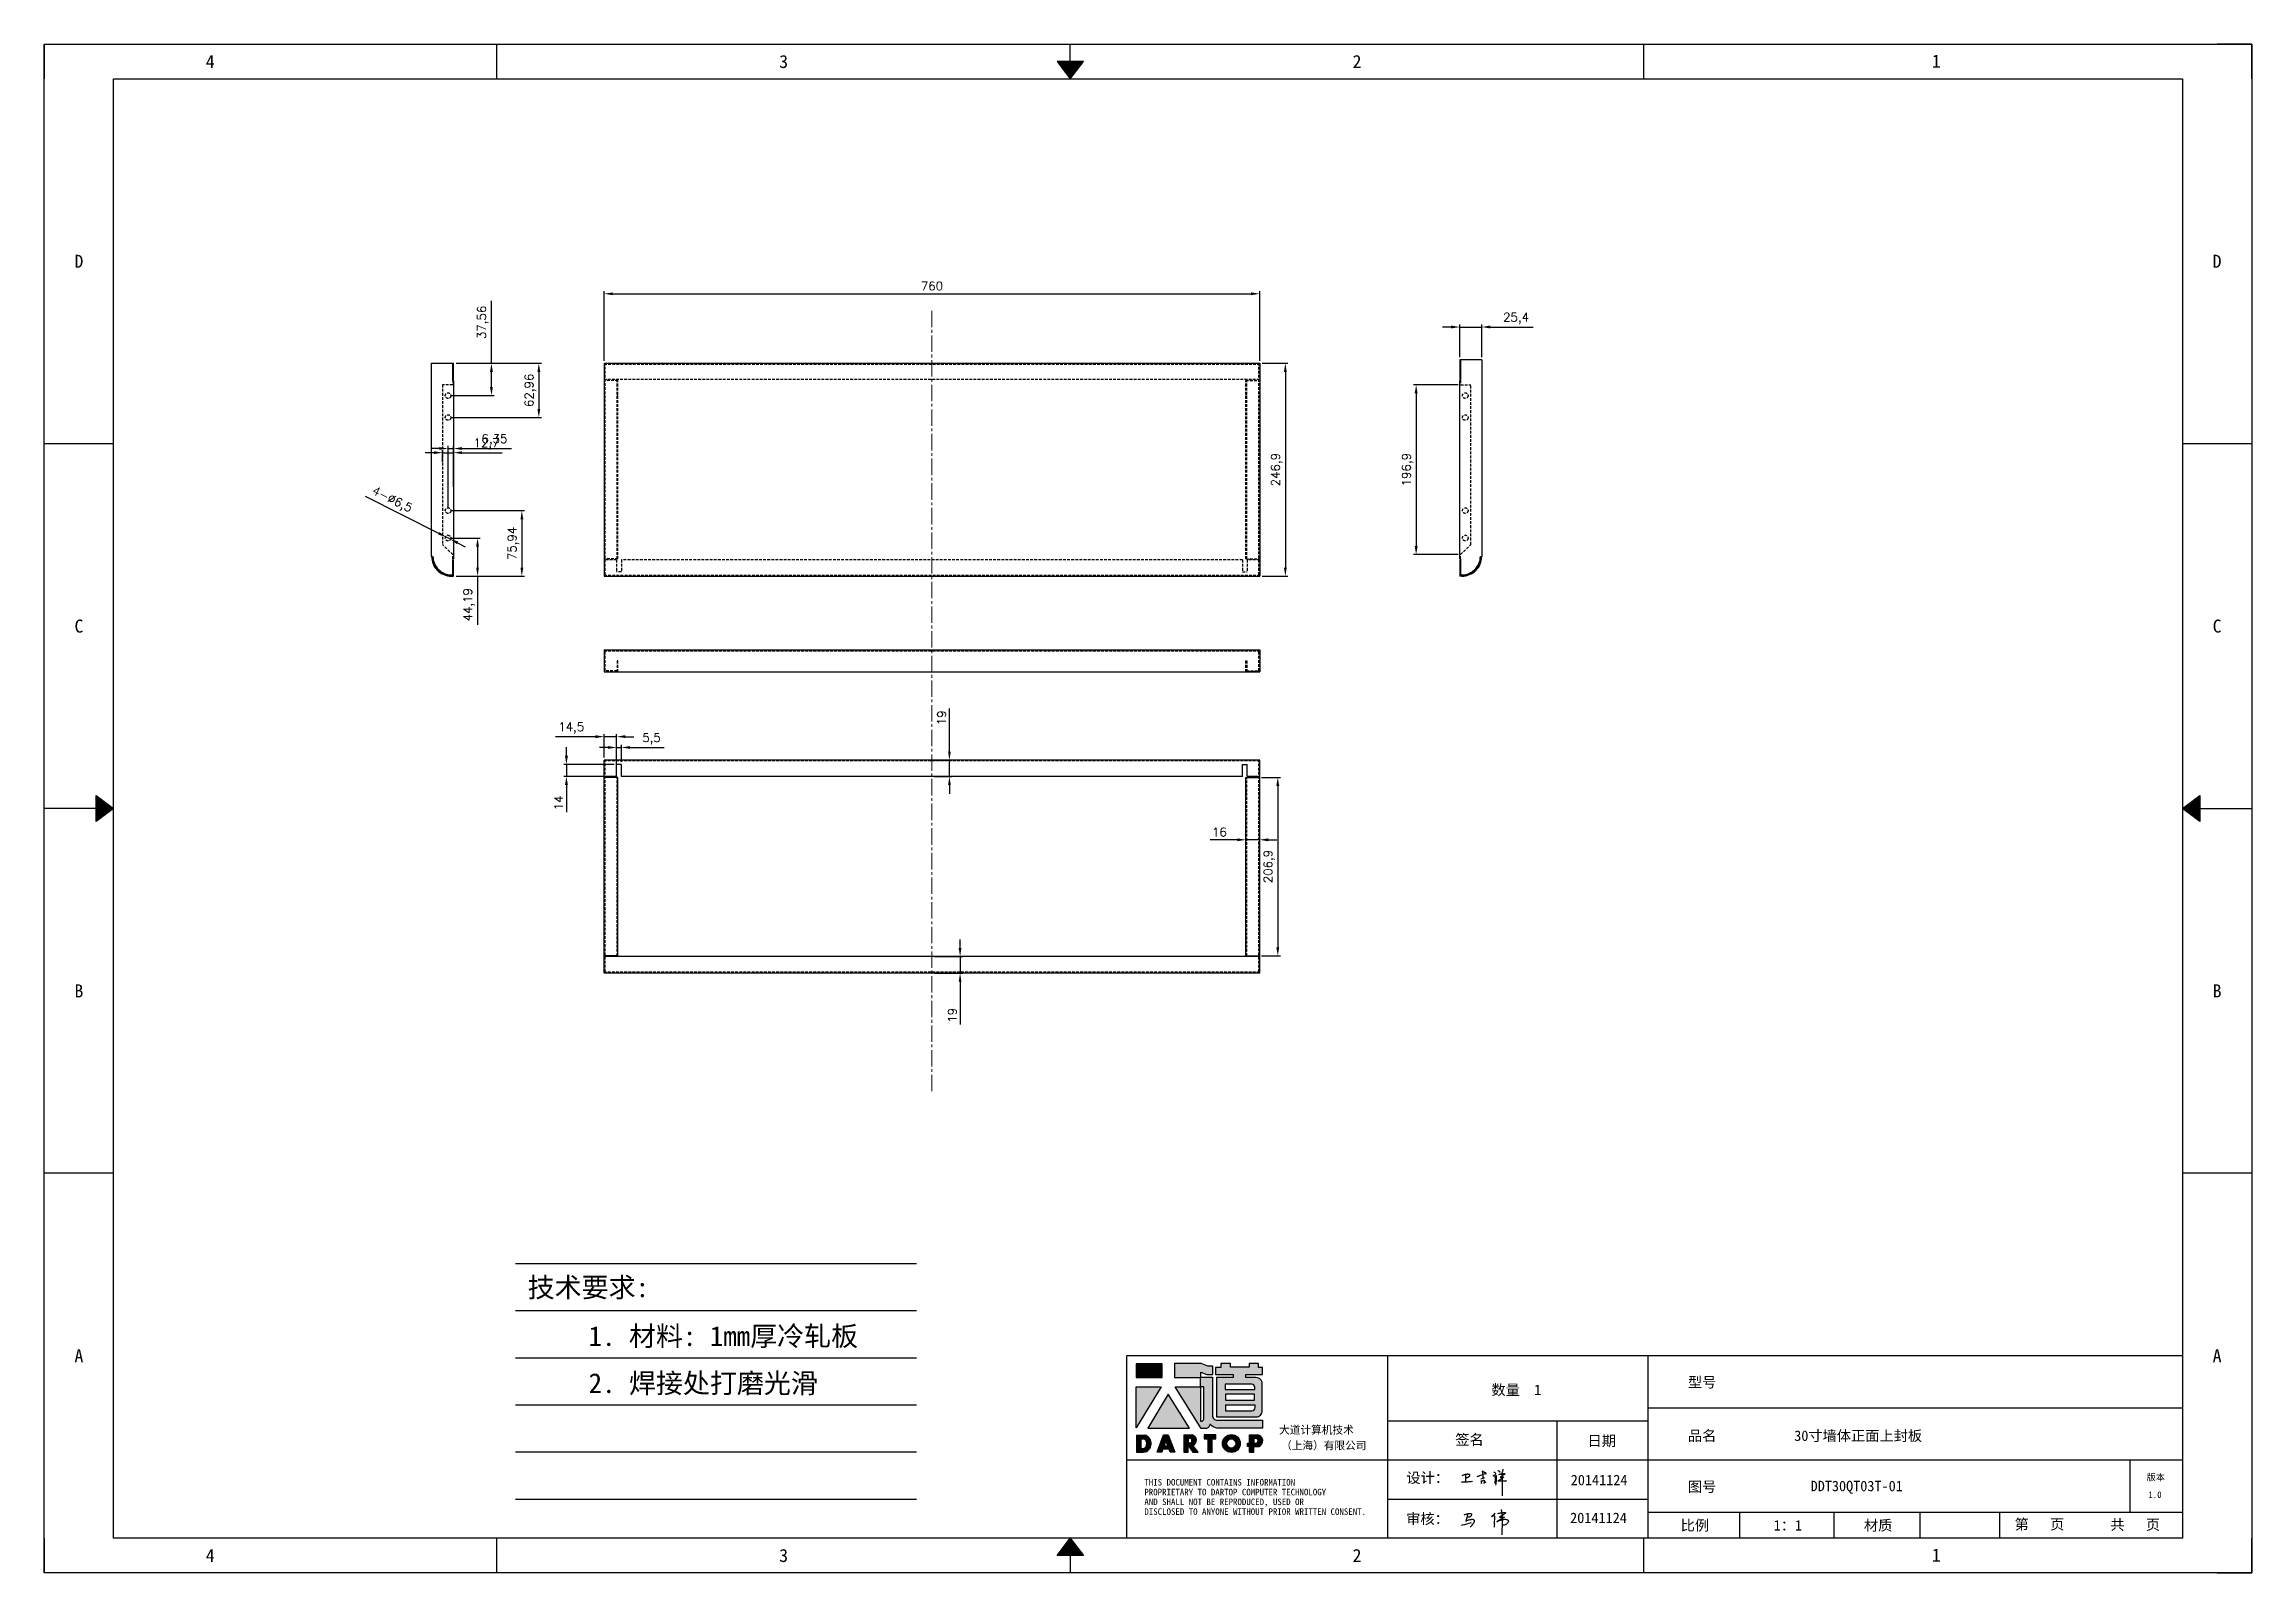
# Model space of a CAD drawing. Header units: millimetres. Extents: x 25928 to 50356, y -44172 to 20163.
# Drawn here: x 30542 to 33102, y -4038 to -2265 of the extents above; entities that cross this region are included whole.
import ezdxf
from ezdxf.enums import TextEntityAlignment as Align

# ---------------------------------------------------------------- set-up
doc = ezdxf.new("R2010")
doc.units = ezdxf.units.MM
for name, pattern in [('CENTER2', [28.575, 19.05, -3.175, 3.175, -3.175]), ('DOT', [0.25, 0, -0.25]), ('HIDDEN2', [4.7625, 3.175, -1.5875])]:
    doc.linetypes.add(name, pattern=pattern)
for name, color, linetype in [('4', 7, 'Continuous'), ('hidden', 3, 'HIDDEN2'), ('print', 30, 'Continuous')]:
    doc.layers.add(name, color=color, linetype=linetype)
doc.layers.add('cen', color=1, linetype='CENTER2', lineweight=9)
doc.layers.add('dim', color=2, linetype='Continuous', lineweight=9)
doc.styles.add('Dartop', font='')
doc.styles.add('HZ', font='')
doc.styles.add('hzHT', font='simhei.ttf')
doc.styles.get("Standard").update_dxf_attribs({"font": 'txt', "bigfont": 'gbcbig.shx'})
doc.styles.get('Dartop').set_extended_font_data('FangSong_GB2312')
doc.styles.get('HZ').set_extended_font_data('SimSun')
doc.dimstyles.new('2-small', dxfattribs={"dimtxt": 10, "dimasz": 10, "dimexe": 3, "dimexo": 3, "dimgap": 4, "dimtad": 1, "dimtxsty": 'Standard', "dimcen": 5, "dimadec": 0, "dimazin": 0, "dimtfac": 1, "dimtmove": 0, "dimatfit": 3, "dimfxl": 0, "dimarcsym": 0})

msp = doc.modelspace()

# ---------------------------------------------------------------- texts
at = {"color": 0}
for s, height, style, p in [('3', 15.108, 'Dartop', (31399.496, -2285.203)), ('2', 15.108, 'Dartop', (32064.249, -2285.203)), ('1', 15.108, 'Dartop', (32735.888, -2284.724)), ('4', 15.108, 'Dartop', (30734.743, -2285.203)), ('D', 15.108, 'Dartop', (30582.494, -2516.86)), ('D', 15.108, 'Dartop', (33061.378, -2516.86)), ('C', 15.108, 'Dartop', (30582.494, -2939.884)), ('C', 15.108, 'Dartop', (33061.378, -2939.884)), ('B', 15.108, 'Dartop', (30582.494, -3362.909)), ('B', 15.108, 'Dartop', (33061.378, -3362.909)), ('A', 15.108, 'Dartop', (30582.494, -3785.933)), ('A', 15.108, 'Dartop', (33061.378, -3785.933)), ('型号', 12.0864, 'hzHT', (32464.368, -3816.677)), ('数量  1', 12.0864, 'hzHT', (32248.956, -3825.552)), ('签名', 12.0864, 'hzHT', (32194.663, -3883.152)), ('日期', 12.0864, 'hzHT', (32348.026, -3884.639)), ('品名', 12.0864, 'hzHT', (32464.368, -3878.724)), ('30寸墙体正面上封板', 12.0864, 'hzHT', (32645.291, -3878.724)), ('20141124', 12.0864, 'hzHT', (32344.924, -3930.078)), ('图号', 12.0864, 'hzHT', (32464.368, -3937.8)), ('DDT30QT03T-01', 12.08642, 'hzHT', (32643.601, -3937.012)), ('版本', 7.554, 'hzHT', (32990.292, -3926.852)), ('1.0', 7.554, 'Dartop', (32989.383, -3947.04)), ('20141124', 12.0864, 'hzHT', (32344.204, -3973.933)), ('比例', 12.0864, 'hzHT', (32455.941, -3982.652)), ('1：1', 12.0864, 'hzHT', (32563.821, -3982.652)), ('材质', 12.0864, 'hzHT', (32668.44, -3982.652)), ('第   页', 12.0864, 'hzHT', (32855.408, -3981.399)), ('共   页', 12.0864, 'hzHT', (32966.432, -3981.839)), ('4', 15.108, 'Dartop', (30734.743, -4017.59)), ('3', 15.108, 'Dartop', (31399.496, -4017.59)), ('2', 15.108, 'Dartop', (32064.249, -4017.59)), ('1', 15.108, 'Dartop', (32735.888, -4017.11))]:
    msp.add_text(s, height=height, dxfattribs=dict(at, style=style)).set_placement(p, align=Align.MIDDLE_CENTER)
at = {"style": 'HZ'}
for s, p in [('技术要求:', (31173.124, -3706.655)), ('1. 材料: 1mm厚冷轧板', (31329.602, -3763.141)), ('2. 焊接处打磨光滑         ', (31376.526, -3817.741))]:
    msp.add_text(s, height=22.932, dxfattribs=at).set_placement(p, align=Align.MIDDLE_CENTER)
at = {"color": 0, "style": 'hzHT'}
for s, height, p in [('THIS DOCUMENT CONTAINS INFORMATION', 7.55401, (31817.735, -3936.484)), ('PROPRIETARY TO DARTOP COMPUTER TECHNOLOGY', 7.55401, (31817.735, -3947.815)), ('设计：', 12.0864, (32121.446, -3933.508)), ('AND SHALL NOT BE REPRODUCED, USED OR', 7.55401, (31817.735, -3959.146)), ('DISCLOSED TO ANYONE WITHOUT PRIOR WRITTEN CONSENT.', 7.55401, (31817.735, -3970.477)), ('审核：', 12.0864, (32121.266, -3981.102))]:
    msp.add_text(s, height=height, dxfattribs=at).set_placement(p)
at = {"layer": '4', "color": 0, "style": 'hzHT'}
for s, p in [('大道计算机技术', (31973.972, -3876.484)), ('（上海）有限公司', (31976.253, -3894.551))]:
    msp.add_text(s, height=9.0648, dxfattribs=at).set_placement(p)

# ---------------------------------------------------------------- blocks, each defined once
blk = doc.blocks.new('*U405')
at = {"color": 254, "linetype": 'Continuous', "extrusion": (0, 0, -1)}
for points in [[(-17, 0.333), (-16.812, 0.25), (-17, 0.5)], [(-17, 0.333), (-17.188, 0.25), (-16.812, 0.25)], [(-17, 0.333), (-17, 0.5), (-17.188, 0.25)]]:
    blk.add_solid(points, dxfattribs=at)
blk = doc.blocks.new('*U404')
at = {"color": 254, "linetype": 'Continuous', "extrusion": (0, 0, -1)}
for points in [[(-33.167, 11), (-33, 11), (-33.25, 11.188)], [(-33.167, 11), (-33.25, 11.188), (-33.25, 10.812)], [(-33.167, 11), (-33.25, 10.812), (-33, 11)]]:
    blk.add_solid(points, dxfattribs=at)
blk = doc.blocks.new('*U406')
at = {"color": 254, "linetype": 'Continuous'}
for points in [[(17, 21.667), (17.188, 21.75), (16.812, 21.75)], [(17, 21.667), (16.812, 21.75), (17, 21.5)], [(17, 21.667), (17, 21.5), (17.188, 21.75)]]:
    blk.add_solid(points, dxfattribs=at)
blk = doc.blocks.new('*U403')
at = {"color": 254, "linetype": 'Continuous', "extrusion": (0, 0, -1)}
for points in [[(-0.833, 11), (-0.75, 10.812), (-0.75, 11.188)], [(-0.833, 11), (-0.75, 11.188), (-1, 11)], [(-0.833, 11), (-1, 11), (-0.75, 10.812)]]:
    blk.add_solid(points, dxfattribs=at)
blk = doc.blocks.new('dadao')
for p, q in [((48, 19.2), (44.9, 10.4)), ((44.9, 10.4), (51.2, 10.4)), ((51.2, 10.4), (48, 19.2))]:
    blk.add_line(p, q)
for points in [[(41.8, 121.6), (41.8, 143.7), (-0.4, 143.7), (-0.4, 121.6), (41.8, 121.6)], [(104.8, 122), (104.8, 130.3), (114.1, 126.3), (124.2, 126.3), (124.2, 139.6), (115.9, 139.6), (105.1, 143.9), (61.5, 143.9)], [(61.7, 144), (61.7, 121.3), (103.9, 121.3)], [(113.4, 38.7), (105.1, 38.7), (63, 106.5), (103.9, 106.5), (103.9, 120.9), (103.9, 121.3)], [(109.7, 53.6), (109.7, 106.2), (104.3, 106.2), (104.3, 50.4), (106.6, 50.4)], [(144.6, 94.4), (144.6, 84.8), (192, 84.8), (192, 94.1), (144.9, 94.1)], [(120.2, 45), (119.5, 45), (119.5, 44.6)], [(0, 28), (0, 0), (11.8, 0)], [(0.1, 28), (14, 28)], [(7.1, 21.8), (7.1, 6.1), (12, 6.1)], [(7.1, 21.8), (11.4, 21.8)], [(76.8, 28.2), (76.8, 0), (84.1, 0), (84.1, 11.1), (91.6, -0.1), (100.3, -0.1), (91.7, 11.1)], [(76.8, 28.2), (90.6, 28.2)], [(84, 22.7), (84, 15.3), (87.2, 15.3)], [(84, 22.7), (87.3, 22.7)], [(183.7, 0), (183.7, 9.6), (180.6, 9.6), (180.6, 14.9), (183.8, 14.9), (183.8, 28.1), (196.1, 28.1), (196.5, 28.1)], [(183.7, 0), (190.9, 0), (190.9, 9.6), (198.8, 9.6)], [(194.9, 22.3), (190.8, 22.3), (190.8, 15), (194.4, 15)]]:
    blk.add_lwpolyline(points)
blk.add_lwpolyline([(137.1, 144.2), (137.1, 137.9), (128.3, 137.9), (128.3, 126.5), (157.3, 126.5), (157.3, 121.5), (130.3, 121.5), (130.3, 57.5), (194.4, 57.5, 0.414214), (204.4, 67.5), (204.4, 111.3, 0.414214), (194.4, 121.3), (177.5, 121.3), (177.5, 126.3), (204.7, 126.3), (204.7, 137.7), (198.2, 137.7), (198.2, 143.9), (183.3, 143.9), (183.3, 138), (153, 138), (153, 144.2), (137.1, 144.2)], format="xyb", close=True)
for points in [[(104.8, 122), (123.4, 122), (123.4, 60, 0.414214), (131.4, 52), (204.8, 52), (204.8, 39.1), (131.7, 39.1)], [(144.3, 110.8), (144.3, 101.8), (192.3, 101.8), (192.3, 105.5, 0.414214), (187.3, 110.5), (144.3, 110.5)], [(144.6, 77), (144.6, 67.5), (187.6, 67.5, 0.414214), (192.6, 72.5), (192.6, 76.4), (144.6, 76.4)]]:
    blk.add_lwpolyline(points, format="xyb")
for points in [[(-0.3, 106.2), (40.4, 106.2), (-0.3, 39.7), (-0.3, 106.2)], [(51.7, 94.1), (18.4, 39.3), (86.2, 39.3)], [(43.8, 28.2), (51.8, 28.2), (62.6, -0.1), (55, -0.1), (53.2, 5), (42.9, 5), (41.1, 0), (33.6, 0)], [(110, 28.1), (110, 21.9), (116, 21.9), (116, -0.1), (123.2, -0.1), (123.2, 22), (129.2, 22), (129.2, 28.1), (110, 28.1)]]:
    blk.add_lwpolyline(points, close=True)
for radius in [14.5, 7.44]:
    blk.add_circle((154.2, 14.2), radius)
for centre, radius, start, end in [((99.2, 60.7), 12.6, 305.6399, 325.969), ((111.6, 46.7), 8.19, 282.9811, 347.6627), ((136, 61.7), 22.9, 226.7358, 259.3209), ((8.5, 13.9), 8.49, 294.2143, 69.7177), ((9.6, 14.2), 14.4, 278.6604, 72.3203), ((86.4, 19), 3.8, 282.527, 76.7196), ((88.6, 19.4), 8.95, 290.6073, 77.2124), ((193.7, 18.7), 3.8, 280.9891, 72.5513), ((195.7, 18.6), 9.51, 288.8959, 85.2442)]:
    blk.add_arc(centre, radius, start, end)
blk = doc.blocks.new('h')
for p, q in [((20768.1, -2360.9), (20773, -2359.1)), ((20769.5, -2366.9), (20769.8, -2370.6)), ((20769.8, -2370.6), (20770.9, -2378)), ((20770.9, -2378), (20771.5, -2370.6)), ((20772.4, -2369.3), (20774.9, -2367.8)), ((20773, -2359.1), (20784.1, -2355.2)), ((20773.3, -2331.8), (20775.3, -2338.7)), ((20789.1, -2340.9), (20773.5, -2331.9)), ((20775.3, -2338.7), (20775.6, -2351.2)), ((20775.6, -2351.2), (20775.5, -2357.3)), ((20782.2, -2369.2), (20780, -2377.1)), ((20780, -2377.1), (20788.3, -2371.3)), ((20780.1, -2366.4), (20780.8, -2366.4)), ((20781.9, -2367.4), (20782.2, -2369.2)), ((20845.7, -2343.5), (20848.4, -2353)), ((20848.9, -2370.3), (20847.9, -2424)), ((20848.4, -2353), (20848.9, -2370.3))]:
    blk.add_line(p, q)
for points in [[(20696.6, -2372.4, 0.002073), (20710.6, -2371.9, 0.016137), (20719.6, -2371.3, 0.008314), (20736.9, -2369.3)], [(20699.1, -2348.2, -0.029745), (20704.6, -2345.4, -0.046842), (20708.4, -2344.2, -0.00919), (20714.3, -2343, -0.018517), (20717.2, -2342.5, -0.037841), (20720.3, -2342.4, -0.039541), (20723.2, -2342.8, -0.149785), (20726, -2344.3, -0.204935), (20726.9, -2346.6, -0.074872), (20726.5, -2348.3, -0.061615), (20725.6, -2350.3, -0.034204), (20723.8, -2352.6, -0.045776), (20722.3, -2354.1, -0.054985), (20720.4, -2355.3, -0.036348), (20717.3, -2356.5, -0.067752), (20715.7, -2356.8, -0.043553), (20713.2, -2356.7)], [(20755, -2351.9, -0.024077), (20759.9, -2350.1, -0.013147), (20768.7, -2346.5, -0.00522), (20775.4, -2344.1, -0.018517), (20777.3, -2343.4, -0.008274), (20786.3, -2341, -0.039541), (20788.3, -2340.8, -0.079216), (20789.4, -2341, -0.204935)], [(20813.5, -2350.1, 0.007348), (20815.9, -2348.7, 0.008421), (20818, -2347.3, 0.009459), (20819.7, -2346.2, -0.016325), (20820.7, -2345.5, -0.173771), (20821.8, -2345.3, -0.085159), (20823.9, -2346, -0.125883), (20826, -2347.9, -0.160659), (20826.6, -2350.1, -0.010447), (20826.5, -2352.3, -0.008247), (20826.2, -2355.1, -0.002698), (20825.3, -2374, 0.001562), (20823.9, -2383.7, 0.016137)], [(20816.8, -2335, -0.053561), (20819.6, -2336.1, -0.075272), (20821.3, -2337.3, -0.005295), (20822.5, -2338.5, -0.009337), (20823.1, -2339.1, -0.026146), (20823.7, -2339.8, -0.016644), (20824.5, -2340.9)], [(20832.1, -2329.2, -0.053561), (20834.9, -2330.3, -0.075272), (20836.7, -2331.5, -0.005295), (20837.8, -2332.6, -0.009337), (20838.5, -2333.3, -0.026146), (20839, -2334, -0.016644), (20839.8, -2335.1)], [(20836, -2343.7, -0.02797), (20842.1, -2342.6, -0.048868), (20845.6, -2342.2, -0.00919), (20851.1, -2341.4, -0.018517), (20853.9, -2341.1, -0.037841), (20856.7, -2341.2, -0.039541), (20859.4, -2341.6, -0.018282), (20840.6, -2354.7, -0.000937)], [(20847.6, -2340.2, 0.021784), (20849.6, -2335.9, 0.028296), (20850.8, -2332.4, 0.008136), (20851.9, -2328.2, 0.028913), (20852.2, -2327, 0.08193), (20852.1, -2325.9, 0.075058), (20851.7, -2324.7, 0.275043)]]:
    blk.add_lwpolyline(points, format="xyb")
for points in [[(20711.3, -2343.5), (20711.3, -2343.5), (20711.5, -2355.8), (20710.7, -2368), (20710.6, -2371.9)], [(20821.5, -2350.6), (20822.4, -2359.2), (20822.2, -2364.9), (20821.7, -2369), (20821.3, -2376.3), (20823.6, -2368.5), (20827.2, -2366.3), (20829.5, -2366.3)], [(20840.6, -2354.7), (20850, -2354.7), (20855, -2354.3), (20845.9, -2361.1), (20840.5, -2364), (20833, -2367.5), (20863.2, -2367.4), (20865.9, -2367.3)]]:
    blk.add_lwpolyline(points)
for centre, radius, start, end in [((20773.7, -2371.2), 2.3, 121.9907, 163.60158), ((20787.5, -2406), 40.3, 100.61827, 108.24823), ((20780.8, -2367.6), 1.15, 9.4675, 90)]:
    blk.add_arc(centre, radius, start, end)
blk = doc.blocks.new('*D521')
at = {"layer": 'Defpoints', "color": 0}
for p in [(31951.4, -2554.5), (31191.4, -2635.1, 72.7), (31951.4, -2635.1, 68.2)]:
    blk.add_point(p, dxfattribs=at)
at = {"layer": 'dim', "color": 0, "lineweight": -2}
for p, q in [((31191.4, -2632.1), (31191.4, -2551.5)), ((31201.4, -2554.5), (31941.4, -2554.5)), ((31951.4, -2632.1), (31951.4, -2551.5))]:
    blk.add_line(p, q, dxfattribs=at)
at = {"layer": 'dim', "color": 0}
for points in [[(31201.4, -2552.9), (31201.4, -2556.2), (31191.4, -2554.5)], [(31941.4, -2552.9), (31941.4, -2556.2), (31951.4, -2554.5)]]:
    blk.add_solid(points, dxfattribs=at)
at = {"layer": 'dim', "color": 0, "insert": (31571.4, -2545.5), "char_height": 10, "attachment_point": 5}
blk.add_mtext('760', dxfattribs=at)
blk = doc.blocks.new('*D522')
at = {"layer": 'Defpoints', "color": 0}
for p in [(31951.4, -2635.1, 68.2), (31951.4, -2882, 13.9), (31981.2, -2882)]:
    blk.add_point(p, dxfattribs=at)
at = {"layer": 'dim', "color": 0, "lineweight": -2}
for p, q in [((31954.4, -2635.1), (31984.2, -2635.1)), ((31981.2, -2645.1), (31981.2, -2872)), ((31954.4, -2882), (31984.2, -2882))]:
    blk.add_line(p, q, dxfattribs=at)
at = {"layer": 'dim', "color": 0}
for points in [[(31979.5, -2645.1), (31982.8, -2645.1), (31981.2, -2635.1)], [(31979.5, -2872), (31982.8, -2872), (31981.2, -2882)]]:
    blk.add_solid(points, dxfattribs=at)
at = {"layer": 'dim', "color": 0, "insert": (31971.3, -2758.5), "char_height": 10, "attachment_point": 5, "rotation": 90}
blk.add_mtext('246,9', dxfattribs=at)
blk = doc.blocks.new('*D523')
at = {"layer": 'Defpoints', "color": 0}
for p in [(32208.8, -2593.1), (32183.4, -2631.1, 78.2), (32208.8, -2631.1, 78.2)]:
    blk.add_point(p, dxfattribs=at)
at = {"layer": 'dim', "color": 0, "lineweight": -2}
for p, q in [((32173.4, -2593.1), (32163.4, -2593.1)), ((32183.4, -2628.1), (32183.4, -2590.1)), ((32183.4, -2593.1), (32208.8, -2593.1)), ((32208.8, -2628.1), (32208.8, -2590.1)), ((32218.8, -2593.1), (32268.5, -2593.1))]:
    blk.add_line(p, q, dxfattribs=at)
at = {"layer": 'dim', "color": 0}
for points in [[(32173.4, -2591.4), (32173.4, -2594.7), (32183.4, -2593.1)], [(32218.8, -2591.4), (32218.8, -2594.7), (32208.8, -2593.1)]]:
    blk.add_solid(points, dxfattribs=at)
at = {"layer": 'dim', "color": 0, "insert": (32248.6, -2583.2), "char_height": 10, "attachment_point": 5}
blk.add_mtext('25,4', dxfattribs=at)
blk = doc.blocks.new('*D524')
at = {"layer": 'Defpoints', "color": 0}
for p in [(31010.5, -2837.8, 78.2), (31016.8, -2882, 78.2), (31044.7, -2882)]:
    blk.add_point(p, dxfattribs=at)
at = {"layer": 'dim', "color": 0, "lineweight": -2}
for p, q in [((31013.5, -2837.8), (31047.7, -2837.8)), ((31044.7, -2847.8), (31044.7, -2872)), ((31019.8, -2882), (31047.7, -2882)), ((31044.7, -2882), (31044.7, -2938.3))]:
    blk.add_line(p, q, dxfattribs=at)
at = {"layer": 'dim', "color": 0}
for points in [[(31043, -2847.8), (31046.3, -2847.8), (31044.7, -2837.8)], [(31043, -2872), (31046.3, -2872), (31044.7, -2882)]]:
    blk.add_solid(points, dxfattribs=at)
at = {"layer": 'dim', "color": 0, "insert": (31034.8, -2915.1), "char_height": 10, "attachment_point": 5, "rotation": 90}
blk.add_mtext('44,19', dxfattribs=at)
blk = doc.blocks.new('*D525')
at = {"layer": 'Defpoints', "color": 0}
for p in [(31010.5, -2806, 78.2), (31016.8, -2882, 78.2), (31096, -2882)]:
    blk.add_point(p, dxfattribs=at)
at = {"layer": 'dim', "color": 0, "lineweight": -2}
for p, q in [((31013.5, -2806), (31099, -2806)), ((31096, -2816), (31096, -2872)), ((31019.8, -2882), (31099, -2882))]:
    blk.add_line(p, q, dxfattribs=at)
at = {"layer": 'dim', "color": 0}
for points in [[(31094.4, -2816), (31097.7, -2816), (31096, -2806)], [(31094.4, -2872), (31097.7, -2872), (31096, -2882)]]:
    blk.add_solid(points, dxfattribs=at)
at = {"layer": 'dim', "color": 0, "insert": (31086.2, -2844), "char_height": 10, "attachment_point": 5, "rotation": 90}
blk.add_mtext('75,94', dxfattribs=at)
blk = doc.blocks.new('*D526')
at = {"layer": 'Defpoints', "color": 0}
for p in [(31016.8, -2635.1, 78.2), (31010.5, -2672.6, 78.2), (31060.8, -2672.6)]:
    blk.add_point(p, dxfattribs=at)
at = {"layer": 'dim', "color": 0, "lineweight": -2}
for p, q in [((31060.8, -2635.1), (31060.8, -2562.9)), ((31019.8, -2635.1), (31063.8, -2635.1)), ((31060.8, -2662.6), (31060.8, -2645.1)), ((31013.5, -2672.6), (31063.8, -2672.6))]:
    blk.add_line(p, q, dxfattribs=at)
at = {"layer": 'dim', "color": 0}
for points in [[(31059.1, -2645.1), (31062.4, -2645.1), (31060.8, -2635.1)], [(31059.1, -2662.6), (31062.4, -2662.6), (31060.8, -2672.6)]]:
    blk.add_solid(points, dxfattribs=at)
at = {"layer": 'dim', "color": 0, "insert": (31050.9, -2587.7), "char_height": 10, "attachment_point": 5, "rotation": 90}
blk.add_mtext('37,56', dxfattribs=at)
blk = doc.blocks.new('*D527')
at = {"layer": 'Defpoints', "color": 0}
for p in [(31016.8, -2635.1, 78.2), (31010.5, -2698, 78.2), (31115.7, -2698)]:
    blk.add_point(p, dxfattribs=at)
at = {"layer": 'dim', "color": 0, "lineweight": -2}
for p, q in [((31019.8, -2635.1), (31118.7, -2635.1)), ((31115.7, -2645.1), (31115.7, -2688)), ((31013.5, -2698), (31118.7, -2698))]:
    blk.add_line(p, q, dxfattribs=at)
at = {"layer": 'dim', "color": 0}
for points in [[(31114.1, -2645.1), (31117.4, -2645.1), (31115.7, -2635.1)], [(31114.1, -2688), (31117.4, -2688), (31115.7, -2698)]]:
    blk.add_solid(points, dxfattribs=at)
at = {"layer": 'dim', "color": 0, "insert": (31105.9, -2666.5), "char_height": 10, "attachment_point": 5, "rotation": 90}
blk.add_mtext('62,96', dxfattribs=at)
blk = doc.blocks.new('*D528')
at = {"layer": 'Defpoints', "color": 0}
for p in [(31016.8, -2734), (31016.8, -2758.5, 78.2), (31010.5, -2806, 78.2)]:
    blk.add_point(p, dxfattribs=at)
at = {"layer": 'dim', "color": 0, "lineweight": -2}
for p, q in [((31000.5, -2734), (30990.5, -2734)), ((31010.5, -2803), (31010.5, -2731)), ((31010.5, -2734), (31016.8, -2734)), ((31016.8, -2755.5), (31016.8, -2731)), ((31026.8, -2734), (31084, -2734))]:
    blk.add_line(p, q, dxfattribs=at)
at = {"layer": 'dim', "color": 0}
for points in [[(31000.5, -2732.3), (31000.5, -2735.6), (31010.5, -2734)], [(31026.8, -2732.3), (31026.8, -2735.6), (31016.8, -2734)]]:
    blk.add_solid(points, dxfattribs=at)
at = {"layer": 'dim', "color": 0, "insert": (31064.2, -2724.1), "char_height": 10, "attachment_point": 5}
blk.add_mtext('6,35', dxfattribs=at)
blk = doc.blocks.new('*D529')
at = {"layer": 'Defpoints', "color": 0}
for p in [(31004.1, -2752.7, 78.2), (31016.8, -2738.8), (31016.8, -2781.5)]:
    blk.add_point(p, dxfattribs=at)
at = {"layer": 'dim', "color": 0, "lineweight": -2}
for p, q in [((31004.1, -2749.7), (31004.1, -2735.8)), ((31016.8, -2778.5), (31016.8, -2735.8)), ((30994.1, -2738.8), (30984.1, -2738.8)), ((31004.1, -2738.8), (31016.8, -2738.8)), ((31026.8, -2738.8), (31073.2, -2738.8))]:
    blk.add_line(p, q, dxfattribs=at)
at = {"layer": 'dim', "color": 0}
for points in [[(30994.1, -2737.1), (30994.1, -2740.4), (31004.1, -2738.8)], [(31026.8, -2737.1), (31026.8, -2740.4), (31016.8, -2738.8)]]:
    blk.add_solid(points, dxfattribs=at)
at = {"layer": 'dim', "color": 0, "insert": (31055, -2728.9), "char_height": 10, "attachment_point": 5}
blk.add_mtext('12,7', dxfattribs=at)
blk = doc.blocks.new('*D530')
at = {"layer": 'Defpoints', "color": 0}
for p in [(31008.4, -2836.7), (31012.5, -2838.8, 4.6)]:
    blk.add_point(p, dxfattribs=at)
at = {"layer": 'dim', "color": 0, "lineweight": -2}
for p, q in [((30914.2, -2789.4), (30999.5, -2832.2)), ((31012.5, -2838.8), (31008.4, -2836.7)), ((31021.5, -2843.3), (31030.4, -2847.8))]:
    blk.add_line(p, q, dxfattribs=at)
at = {"layer": 'dim', "color": 0}
for points in [[(31000.3, -2830.8), (30998.8, -2833.7), (31008.4, -2836.7)], [(31022.2, -2841.8), (31020.7, -2844.8), (31012.5, -2838.8)]]:
    blk.add_solid(points, dxfattribs=at)
at = {"layer": 'dim', "color": 0, "insert": (30945.3, -2794), "char_height": 10, "attachment_point": 5, "rotation": 333.3303}
blk.add_mtext('4-∅6,5', dxfattribs=at)
blk = doc.blocks.new('*D531')
at = {"layer": 'Defpoints', "color": 0}
for p in [(32184.4, -2660.1, 78.2), (32132.8, -2857), (32184.4, -2857, 78.2)]:
    blk.add_point(p, dxfattribs=at)
at = {"layer": 'dim', "color": 0, "lineweight": -2}
for p, q in [((32181.4, -2660.1), (32129.8, -2660.1)), ((32132.8, -2670.1), (32132.8, -2847)), ((32181.4, -2857), (32129.8, -2857))]:
    blk.add_line(p, q, dxfattribs=at)
at = {"layer": 'dim', "color": 0}
for points in [[(32131.1, -2670.1), (32134.5, -2670.1), (32132.8, -2660.1)], [(32131.1, -2847), (32134.5, -2847), (32132.8, -2857)]]:
    blk.add_solid(points, dxfattribs=at)
at = {"layer": 'dim', "color": 0, "insert": (32123, -2758.5), "char_height": 10, "attachment_point": 5, "rotation": 90}
blk.add_mtext('196,9', dxfattribs=at)
blk = doc.blocks.new('*D532')
at = {"layer": 'Defpoints', "color": 0}
for p in [(31191.4, -3068.1), (31191.4, -3095.3, 45.6), (31205.9, -3114.3, 12.5)]:
    blk.add_point(p, dxfattribs=at)
at = {"layer": 'dim', "color": 0, "lineweight": -2}
for p, q in [((31181.4, -3068.1), (31135.1, -3068.1)), ((31191.4, -3092.3), (31191.4, -3065.1)), ((31205.9, -3068.1), (31191.4, -3068.1)), ((31205.9, -3111.3), (31205.9, -3065.1)), ((31215.9, -3068.1), (31225.9, -3068.1))]:
    blk.add_line(p, q, dxfattribs=at)
at = {"layer": 'dim', "color": 0}
for points in [[(31181.4, -3066.4), (31181.4, -3069.7), (31191.4, -3068.1)], [(31215.9, -3066.4), (31215.9, -3069.7), (31205.9, -3068.1)]]:
    blk.add_solid(points, dxfattribs=at)
at = {"layer": 'dim', "color": 0, "insert": (31153.3, -3058.2), "char_height": 10, "attachment_point": 5}
blk.add_mtext('14,5', dxfattribs=at)
blk = doc.blocks.new('*D533')
at = {"layer": 'Defpoints', "color": 0}
for p in [(31147.7, -3114.3), (31205.9, -3100.3, 6.9), (31205.9, -3114.3, 12.5)]:
    blk.add_point(p, dxfattribs=at)
at = {"layer": 'dim', "color": 0, "lineweight": -2}
for p, q in [((31147.7, -3090.3), (31147.7, -3080.3)), ((31202.9, -3100.3), (31144.7, -3100.3)), ((31202.9, -3114.3), (31144.7, -3114.3)), ((31147.7, -3100.3), (31147.7, -3114.3)), ((31147.7, -3124.3), (31147.7, -3155.6))]:
    blk.add_line(p, q, dxfattribs=at)
at = {"layer": 'dim', "color": 0}
for points in [[(31146, -3090.3), (31149.4, -3090.3), (31147.7, -3100.3)], [(31146, -3124.3), (31149.4, -3124.3), (31147.7, -3114.3)]]:
    blk.add_solid(points, dxfattribs=at)
at = {"layer": 'dim', "color": 0, "insert": (31138.7, -3144.9), "char_height": 10, "attachment_point": 5, "rotation": 90}
blk.add_mtext('14', dxfattribs=at)
blk = doc.blocks.new('*D534')
at = {"layer": 'Defpoints', "color": 0}
for p in [(31211.4, -3080.6), (31205.9, -3100.3, 6.9), (31211.4, -3100.3, 7.1)]:
    blk.add_point(p, dxfattribs=at)
at = {"layer": 'dim', "color": 0, "lineweight": -2}
for p, q in [((31195.9, -3080.6), (31185.9, -3080.6)), ((31205.9, -3097.3), (31205.9, -3077.6)), ((31205.9, -3080.6), (31211.4, -3080.6)), ((31211.4, -3097.3), (31211.4, -3077.6)), ((31221.4, -3080.6), (31261.1, -3080.6))]:
    blk.add_line(p, q, dxfattribs=at)
at = {"layer": 'dim', "color": 0}
for points in [[(31195.9, -3079), (31195.9, -3082.3), (31205.9, -3080.6)], [(31221.4, -3079), (31221.4, -3082.3), (31211.4, -3080.6)]]:
    blk.add_solid(points, dxfattribs=at)
at = {"layer": 'dim', "color": 0, "insert": (31246.3, -3070.8), "char_height": 10, "attachment_point": 5}
blk.add_mtext('5,5', dxfattribs=at)
blk = doc.blocks.new('*D535')
at = {"layer": 'Defpoints', "color": 0}
for p in [(31950.4, -3115.3, 50), (31950.4, -3322.2, 50), (31972.4, -3322.2)]:
    blk.add_point(p, dxfattribs=at)
at = {"layer": 'dim', "color": 0, "lineweight": -2}
for p, q in [((31953.4, -3115.3), (31975.4, -3115.3)), ((31972.4, -3125.3), (31972.4, -3312.2)), ((31953.4, -3322.2), (31975.4, -3322.2))]:
    blk.add_line(p, q, dxfattribs=at)
at = {"layer": 'dim', "color": 0}
for points in [[(31970.7, -3125.3), (31974.1, -3125.3), (31972.4, -3115.3)], [(31970.7, -3312.2), (31974.1, -3312.2), (31972.4, -3322.2)]]:
    blk.add_solid(points, dxfattribs=at)
at = {"layer": 'dim', "color": 0, "insert": (31962.6, -3218.7), "char_height": 10, "attachment_point": 5, "rotation": 90}
blk.add_mtext('206,9', dxfattribs=at)
blk = doc.blocks.new('*D536')
at = {"layer": 'Defpoints', "color": 0}
for p in [(31935.4, -3187.7), (31935.4, -3218.7, 50), (31951.4, -3218.7, 45.6)]:
    blk.add_point(p, dxfattribs=at)
at = {"layer": 'dim', "color": 0, "lineweight": -2}
for p, q in [((31925.4, -3187.7), (31894.1, -3187.7)), ((31935.4, -3215.7), (31935.4, -3184.7)), ((31951.4, -3187.7), (31935.4, -3187.7)), ((31951.4, -3215.7), (31951.4, -3184.7)), ((31961.4, -3187.7), (31971.4, -3187.7))]:
    blk.add_line(p, q, dxfattribs=at)
at = {"layer": 'dim', "color": 0}
for points in [[(31925.4, -3186), (31925.4, -3189.4), (31935.4, -3187.7)], [(31961.4, -3186), (31961.4, -3189.4), (31951.4, -3187.7)]]:
    blk.add_solid(points, dxfattribs=at)
at = {"layer": 'dim', "color": 0, "insert": (31904.8, -3178.7), "char_height": 10, "attachment_point": 5}
blk.add_mtext('16', dxfattribs=at)
blk = doc.blocks.new('*D537')
at = {"layer": 'Defpoints', "color": 0}
for p in [(31571.4, -3323.2, 29), (31571.4, -3342.2, 28.9), (31604.1, -3342.2)]:
    blk.add_point(p, dxfattribs=at)
at = {"layer": 'dim', "color": 0, "lineweight": -2}
for p, q in [((31574.4, -3323.2), (31607.1, -3323.2)), ((31604.1, -3313.2), (31604.1, -3303.2)), ((31604.1, -3323.2), (31604.1, -3342.2)), ((31574.4, -3342.2), (31607.1, -3342.2)), ((31604.1, -3352.2), (31604.1, -3401.8))]:
    blk.add_line(p, q, dxfattribs=at)
at = {"layer": 'dim', "color": 0}
for points in [[(31602.4, -3313.2), (31605.7, -3313.2), (31604.1, -3323.2)], [(31602.4, -3352.2), (31605.7, -3352.2), (31604.1, -3342.2)]]:
    blk.add_solid(points, dxfattribs=at)
at = {"layer": 'dim', "color": 0, "insert": (31595.1, -3391.2), "char_height": 10, "attachment_point": 5, "rotation": 90}
blk.add_mtext('19', dxfattribs=at)
blk = doc.blocks.new('*D538')
at = {"layer": 'Defpoints', "color": 0}
for p in [(31571.4, -3095.3, 28.8), (31591.7, -3095.3), (31571.4, -3114.3, 29)]:
    blk.add_point(p, dxfattribs=at)
at = {"layer": 'dim', "color": 0, "lineweight": -2}
for p, q in [((31591.7, -3085.3), (31591.7, -3035.6)), ((31574.4, -3095.3), (31594.7, -3095.3)), ((31591.7, -3114.3), (31591.7, -3095.3)), ((31574.4, -3114.3), (31594.7, -3114.3)), ((31591.7, -3124.3), (31591.7, -3134.3))]:
    blk.add_line(p, q, dxfattribs=at)
at = {"layer": 'dim', "color": 0}
for points in [[(31590.1, -3085.3), (31593.4, -3085.3), (31591.7, -3095.3)], [(31590.1, -3124.3), (31593.4, -3124.3), (31591.7, -3114.3)]]:
    blk.add_solid(points, dxfattribs=at)
at = {"layer": 'dim', "color": 0, "insert": (31582.7, -3046.3), "char_height": 10, "attachment_point": 5, "rotation": 90}
blk.add_mtext('19', dxfattribs=at)

# ---------------------------------------------------------------- dimensions: what is measured, and where the dimension line sits
at = {"layer": 'dim'}
for base, p1, p2, picture, middle in [((31951.42, -2554.533), (31191.42, -2635.057, 72.715), (31951.42, -2635.057, 68.157), '*D521', (31571.42, -2545.533)), ((31016.843, -2738.753), (31004.143, -2752.657, 78.203), (31016.843, -2781.467), '*D529', (31055.01, -2728.92)), ((31191.42, -3068.074), (31205.92, -3114.264, 12.507), (31191.42, -3095.264, 45.609), '*D532', (31153.253, -3058.24)), ((31211.42, -3080.646), (31205.92, -3100.264, 6.906), (31211.42, -3100.264, 7.086), '*D534', (31246.253, -3070.812)), ((31935.42, -3187.704), (31951.42, -3218.714, 45.609), (31935.42, -3218.714, 50.014), '*D536', (31904.753, -3178.704))]:
    dim = msp.add_linear_dim(base=base, p1=p1, p2=p2, dimstyle='2-small', override={"dimpost": '\\X'}, dxfattribs=at)
    dim.commit()
    dim.dimension.update_dxf_attribs({"geometry": picture, "text_midpoint": middle})
for base, p1, p2, angle, picture, middle in [((31060.753, -2672.617), (31016.843, -2635.057, 78.203), (31010.493, -2672.617, 78.203), 270, '*D526', (31060.753, -2587.724)), ((31591.749, -3095.264), (31571.42, -3114.264, 28.96), (31571.42, -3095.264, 28.831), 90, '*D538', (31591.749, -3046.264)), ((31604.058, -3342.164), (31571.42, -3323.164, 29.047), (31571.42, -3342.164, 28.919), 90, '*D537', (31604.058, -3391.164))]:
    dim = msp.add_linear_dim(base=base, p1=p1, p2=p2, angle=angle, dimstyle='2-small', override={"dimpost": '\\X'}, dxfattribs=at)
    dim.commit()
    dim.dimension.update_dxf_attribs({"geometry": picture, "text_midpoint": middle, "dimtype": 160})
for base, p1, p2, picture, middle in [((32208.801, -2593.079), (32183.401, -2631.057, 78.203), (32208.801, -2631.057, 78.203), '*D523', (32248.634, -2593.079)), ((31016.843, -2733.957), (31010.493, -2806.017, 78.203), (31016.843, -2758.507, 78.203), '*D528', (31064.176, -2733.957))]:
    dim = msp.add_linear_dim(base=base, p1=p1, p2=p2, dimstyle='2-small', override={"dimpost": '\\X'}, dxfattribs=at)
    dim.commit()
    dim.dimension.update_dxf_attribs({"geometry": picture, "text_midpoint": middle, "dimtype": 160})
for base, p1, p2, angle, picture, middle in [((31115.747, -2698.017), (31016.843, -2635.057, 78.203), (31010.493, -2698.017, 78.203), 270, '*D527', (31105.914, -2666.537)), ((31981.156, -2881.957), (31951.42, -2635.057, 68.157), (31951.42, -2881.957, 13.91), 90, '*D522', (31971.323, -2758.507)), ((32132.789, -2856.957), (32184.401, -2660.057, 78.203), (32184.401, -2856.957, 78.203), 90, '*D531', (32122.955, -2758.507)), ((31096.018, -2881.957), (31010.493, -2806.017, 78.203), (31016.843, -2881.957, 78.203), 270, '*D525', (31086.185, -2843.987)), ((31044.668, -2881.957), (31010.493, -2837.767, 78.203), (31016.843, -2881.957, 78.203), 270, '*D524', (31034.834, -2915.124)), ((31147.699, -3114.264), (31205.92, -3100.264, 6.906), (31205.92, -3114.264, 12.507), 90, '*D533', (31138.699, -3144.931)), ((31972.411, -3322.164), (31950.42, -3115.264, 50.014), (31950.42, -3322.164, 50.014), 90, '*D535', (31962.577, -3218.714))]:
    dim = msp.add_linear_dim(base=base, p1=p1, p2=p2, angle=angle, dimstyle='2-small', override={"dimpost": '\\X'}, dxfattribs=at)
    dim.commit()
    dim.dimension.update_dxf_attribs({"geometry": picture, "text_midpoint": middle})
dim = msp.add_diameter_dim_2p(p1=(31012.543, -2838.797, 80.506), p2=(31008.443, -2836.737, 75.901), text='4-<>', dimstyle='2-small', override={"dimpost": '\\X'}, dxfattribs=at)
dim.commit()
dim.dimension.update_dxf_attribs({"geometry": '*D530', "text_midpoint": (30940.866, -2802.794, 75.901), "dimtype": 163})

# ---------------------------------------------------------------- hatches: boundary and pattern name
for points in [[(31838.302, -3795.289), (31808.167, -3795.289), (31808.167, -3811.034), (31838.302, -3811.034)], [(31837.332, -3822.05), (31808.248, -3822.05), (31808.248, -3869.536)], [(31845.394, -3830.667), (31821.619, -3869.852), (31870.031, -3869.852)], [(31900.771, -3877.87), (31887.012, -3877.87), (31887.012, -3882.235), (31891.305, -3882.235), (31891.305, -3897.964), (31896.444, -3897.964), (31896.444, -3882.224), (31900.771, -3882.224)]]:
    msp.add_hatch(color=0).paths.add_polyline_path(points)
h = msp.add_hatch(color=0)
h.paths.add_polyline_path([(31883.336, -3804.858), (31889.987, -3807.731), (31897.177, -3807.731), (31897.177, -3798.214), (31891.245, -3798.214), (31883.516, -3795.162), (31852.541, -3795.162), (31852.541, -3811.257), (31882.679, -3811.257), (31882.679, -3811.582), (31882.679, -3821.869), (31853.454, -3821.869), (31883.514, -3870.245), (31889.466, -3870.245, 0.27937482), (31893.812, -3866.02), (31893.812, -3865.797), (31894.337, -3865.797, 0.14314537), (31902.531, -3869.967), (31954.765, -3869.967), (31954.765, -3860.793), (31902.309, -3860.793, -0.41421356), (31896.595, -3855.079), (31896.595, -3810.748), (31883.336, -3810.748)])
h.paths.add_polyline_path([(31882.983, -3822.075), (31886.812, -3822.076), (31886.812, -3859.622, -0.08893574), (31884.593, -3861.905), (31882.969, -3861.905)], flags=16)
h = msp.add_hatch(color=0)
h.paths.add_polyline_path([(31954.675, -3799.547), (31950.028, -3799.547), (31950.028, -3795.126), (31939.405, -3795.126), (31939.405, -3799.326), (31917.718, -3799.326), (31917.718, -3794.905), (31906.359, -3794.905), (31906.359, -3799.408), (31900.083, -3799.408), (31900.083, -3807.558), (31920.794, -3807.558), (31920.794, -3811.163), (31901.495, -3811.163), (31901.495, -3856.802), (31947.312, -3856.802, 0.41421356), (31954.454, -3849.66), (31954.454, -3818.405, 0.41421356), (31947.312, -3811.263), (31935.2, -3811.263), (31935.2, -3807.726), (31954.675, -3807.726)])
h.paths.add_polyline_path([(31942.252, -3819.001, -0.41421356), (31945.823, -3822.572), (31945.823, -3825.19), (31911.521, -3825.19), (31911.521, -3819.001)], flags=16)
h.paths.add_polyline_path([(31945.601, -3830.717), (31945.601, -3837.349), (31911.742, -3837.349), (31911.742, -3830.717)], flags=16)
h.paths.add_polyline_path([(31946.044, -3843.318), (31946.044, -3846.157, -0.41421356), (31942.473, -3849.728), (31911.742, -3849.728), (31911.742, -3843.318)], flags=16)
h = msp.add_hatch(color=0)
h.paths.add_polyline_path([(31818.44, -3877.942), (31808.462, -3877.942), (31808.462, -3897.904), (31816.865, -3897.904, 0.79301591)])
h.paths.add_polyline_path([(31817.013, -3893.533), (31813.525, -3893.533), (31813.525, -3882.313), (31816.628, -3882.313, -0.67136089)], flags=16)
h = msp.add_hatch(color=0)
h.paths.add_polyline_path([(31845.469, -3877.777), (31839.775, -3877.777), (31832.452, -3897.926), (31837.846, -3897.926), (31839.115, -3894.355), (31846.422, -3894.355), (31847.719, -3897.969), (31853.156, -3897.969)])
h.paths.add_polyline_path([(31845.026, -3890.506), (31840.499, -3890.506), (31842.721, -3884.175)], flags=16)
h = msp.add_hatch(color=0)
h.paths.add_polyline_path([(31873.147, -3877.791), (31863.334, -3877.791), (31863.334, -3897.937), (31868.52, -3897.937), (31868.52, -3889.95), (31873.85, -3898.009), (31880.116, -3898.009), (31873.982, -3890.001, 0.74405494)])
h.paths.add_polyline_path([(31868.472, -3886.969), (31868.472, -3881.678), (31870.79, -3881.678, -0.79680897), (31870.756, -3886.969)], flags=16)
h = msp.add_hatch(color=0)
h.paths.add_polyline_path([(31908.25, -3887.792, 1), (31928.936, -3887.792, 1)])
h.paths.add_polyline_path([(31923.907, -3887.792, -1), (31913.279, -3887.792, -1)], flags=16)
h = msp.add_hatch(color=0)
h.paths.add_polyline_path([(31948.777, -3877.839), (31948.481, -3877.839), (31939.732, -3877.839), (31939.732, -3887.241), (31937.411, -3887.241), (31937.411, -3891.057), (31939.695, -3891.057), (31939.695, -3897.902), (31944.802, -3897.902), (31944.802, -3891.031), (31950.413, -3891.031, 0.81230381)])
h.paths.add_polyline_path([(31944.726, -3887.215), (31944.726, -3881.956), (31947.632, -3881.956, -0.77821343), (31947.335, -3887.215)], flags=16)

# ---------------------------------------------------------------- linework, layer by layer
at = {"color": 0, "linetype": 'DOT'}
for p, q in [((30542.206, -2265.059), (33061.378, -2265.059)), ((30542.206, -3997.446), (30542.206, -2305.347)), ((33101.666, -2305.347), (33101.666, -3997.446)), ((33061.378, -4037.734), (30542.206, -4037.734))]:
    msp.add_line(p, q, dxfattribs=at)
at = {"color": 0}
for p, q in [((30542.206, -2265.059), (30542.206, -2305.347)), ((31067.119, -2305.347), (31067.119, -2265.059)), ((31731.872, -2285.203), (31731.872, -2265.059)), ((32396.625, -2305.347), (32396.625, -2265.059)), ((33101.666, -2265.059), (33061.378, -2265.059)), ((33101.666, -2305.347), (33101.666, -2265.059)), ((30622.782, -3997.446), (30622.782, -2305.347)), ((30622.782, -2305.347), (33021.09, -2305.347)), ((33021.09, -2305.347), (33021.09, -3997.446)), ((30622.782, -2728.372), (30542.206, -2728.372)), ((33101.666, -2728.372), (33021.09, -2728.372)), ((30602.638, -3151.396), (30542.206, -3151.396)), ((33041.234, -3151.396), (33101.666, -3151.396)), ((30622.782, -3574.421), (30542.206, -3574.421)), ((33101.666, -3574.421), (33021.09, -3574.421)), ((33021.09, -3785.933), (31797.34, -3785.933)), ((31797.34, -3997.446), (31797.34, -3785.933)), ((32099.501, -3785.933), (32099.501, -3997.446)), ((32401.661, -3997.446), (32401.661, -3785.933)), ((32099.501, -3861.473), (32401.661, -3861.473)), ((32295.905, -3861.473), (32295.905, -3997.446)), ((32401.661, -3846.365), (33021.09, -3846.365)), ((31797.34, -3906.797), (32099.501, -3906.797)), ((32099.501, -3906.797), (33021.09, -3906.797)), ((32960.658, -3967.23), (32960.658, -3906.797)), ((32099.501, -3952.122), (32401.661, -3952.122)), ((32401.661, -3967.23), (33021.09, -3967.23)), ((32507.969, -3997.446), (32507.969, -3967.23)), ((32617.526, -3997.446), (32617.526, -3967.23)), ((32717.123, -3997.446), (32717.123, -3967.23)), ((32809.578, -3997.446), (32809.578, -3967.23)), ((30542.206, -3997.446), (30542.206, -4037.734)), ((33021.09, -3997.446), (30622.782, -3997.446)), ((31067.119, -4037.734), (31067.119, -3997.446)), ((31731.872, -4017.59), (31731.872, -4037.734)), ((32396.625, -4037.734), (32396.625, -3997.446)), ((33101.666, -4037.734), (33101.666, -3997.446)), ((33061.378, -4037.734), (33101.666, -4037.734))]:
    msp.add_line(p, q, dxfattribs=at)
for p, q in [((30991.443, -2859.097, 78.203), (30991.443, -2635.057, 78.203)), ((30991.443, -2635.057, 78.203), (31016.843, -2635.057, 78.203)), ((31014.303, -2635.057, 78.203), (31016.843, -2635.057, 78.203)), ((31015.843, -2654.057, 78.203), (31015.843, -2636.057, 78.203)), ((31016.843, -2654.057, 78.203), (31016.843, -2635.057, 78.203)), ((31191.42, -2635.057, 72.715), (31191.42, -2859.097, 22.86)), ((31191.42, -2635.057, 68.157), (31951.42, -2635.057, 68.157)), ((31951.42, -2635.057, 68.157), (31951.42, -2881.957, 13.91)), ((32183.401, -2631.057, 78.203), (32183.401, -2654.057, 78.203)), ((32208.801, -2631.057, 78.203), (32183.401, -2631.057, 78.203)), ((32184.401, -2655.057, 78.203), (32184.401, -2631.057, 78.203)), ((32184.401, -2631.057, 78.203), (32184.401, -2654.057, 78.203)), ((32208.801, -2631.057, 78.203), (32208.801, -2859.097, 78.203)), ((31015.843, -2655.057, 78.203), (31015.843, -2636.617, 78.203)), ((31015.843, -2654.057, 78.203), (31016.843, -2654.057, 78.203)), ((31015.843, -2655.057, 78.203), (31016.843, -2655.057, 78.203)), ((31016.843, -2655.057, 78.203), (31016.843, -2861.957, 78.203)), ((32184.401, -2654.057, 78.203), (32183.401, -2654.057, 78.203)), ((32184.401, -2655.057, 78.203), (32183.401, -2655.057, 78.203)), ((32183.401, -2861.957, 78.203), (32183.401, -2655.057, 78.203)), ((31191.42, -2745.507, 45.508), (31191.42, -2881.957, 45.508)), ((30992.943, -2859.097, 78.203), (30992.443, -2859.097, 78.203)), ((31015.843, -2861.957, 78.203), (31016.843, -2861.957, 78.203)), ((31015.843, -2861.957, 78.203), (31015.843, -2880.397, 78.203)), ((31015.843, -2880.957, 78.203), (31015.843, -2862.957, 78.203)), ((31015.843, -2862.957, 78.203), (31016.843, -2862.957, 78.203)), ((31016.843, -2881.957, 78.203), (31016.843, -2862.957, 78.203)), ((32184.401, -2861.957, 78.203), (32183.401, -2861.957, 78.203)), ((32183.401, -2862.957, 78.203), (32183.401, -2881.957, 78.203)), ((32184.401, -2862.957, 78.203), (32183.401, -2862.957, 78.203)), ((32184.401, -2861.957, 78.203), (32184.401, -2880.397, 78.203)), ((32184.401, -2862.957, 78.203), (32184.401, -2880.957, 78.203)), ((32207.301, -2859.097, 78.203), (32207.801, -2859.097, 78.203)), ((31014.303, -2880.397, 78.203), (31015.843, -2880.397, 78.203)), ((31014.303, -2880.957, 78.203), (31015.843, -2880.957, 78.203)), ((31014.303, -2881.957, 78.203), (31016.843, -2881.957, 78.203)), ((31191.42, -2881.957, 22.86), (31951.42, -2881.957, 22.86)), ((32185.941, -2881.957, 78.203), (32183.401, -2881.957, 78.203)), ((32185.941, -2880.397, 78.203), (32184.401, -2880.397, 78.203)), ((32185.941, -2880.957, 78.203), (32184.401, -2880.957, 78.203)), ((31191.42, -2967.508, 22.86), (31951.42, -2967.508, 22.86)), ((31191.42, -2967.508, 45.508), (31191.42, -2992.908, 45.508)), ((31951.42, -2967.508, 1.31), (31951.42, -2992.908, -3.739)), ((31191.42, -2992.908, 22.86), (31951.42, -2992.908, 22.86)), ((31951.42, -2992.908, -3.739), (31935.42, -2992.908, -3.739)), ((31951.42, -2969.008, -3.739), (31951.42, -2992.908, -3.739)), ((31951.42, -3095.264, 51.23), (31191.42, -3095.264, 6.432)), ((31191.42, -3342.164, 45.609), (31191.42, -3095.264, 45.609)), ((31191.42, -3342.164, 45.609), (31191.42, -3095.264, 45.609)), ((31951.42, -3342.164, 45.609), (31951.42, -3095.264, 45.609)), ((31205.92, -3114.264, 12.507), (31191.42, -3114.264, 12.152)), ((31207.42, -3115.264, 50.014), (31192.42, -3115.264, 50.014)), ((31211.42, -3100.264, 7.086), (31205.92, -3100.264, 6.906)), ((31205.92, -3114.264, 45.609), (31205.92, -3100.264, 45.609)), ((31207.42, -3322.164, 50.014), (31207.42, -3115.264, 50.014)), ((31211.42, -3114.264, 45.609), (31211.42, -3100.264, 45.609)), ((31931.42, -3114.264, 45.277), (31211.42, -3114.264, 12.642)), ((31931.42, -3100.264, 7.086), (31936.92, -3100.264, 6.906)), ((31931.42, -3114.264, 45.609), (31931.42, -3100.264, 45.609)), ((31935.42, -3322.164, 50.014), (31935.42, -3115.264, 50.014)), ((31935.42, -3115.264, 50.014), (31950.42, -3115.264, 50.014)), ((31936.92, -3114.264, 45.609), (31936.92, -3100.264, 45.609)), ((31951.42, -3114.264, 45.767), (31936.92, -3114.264, 45.412)), ((31951.42, -3323.164, 45.906), (31191.42, -3323.164, 12.189)), ((31191.42, -3342.164, 45.508), (31191.42, -3323.164, 45.508)), ((31207.42, -3322.164, 50.014), (31192.42, -3322.164, 50.014)), ((31935.42, -3322.164, 50.014), (31950.42, -3322.164, 50.014)), ((31951.42, -3342.164, 51.386), (31191.42, -3342.164, 6.451)), ((32231.538, -3964.275), (32232.405, -3971.517)), ((32229.266, -3976.779), (32226.297, -3978.386)), ((32231.402, -3975.638), (32229.266, -3976.779)), ((32229.388, -3973.235), (32233.163, -3973.235)), ((32235.176, -3973.052), (32231.402, -3975.638)), ((32232.546, -3976.864), (32232.226, -3993.503)), ((32232.405, -3971.517), (32232.546, -3976.864)), ((32233.163, -3973.235), (32235.176, -3973.052))]:
    msp.add_line(p, q)
for points in [[(31731.872, -2305.347), (31746.98, -2285.203), (31716.764, -2285.203), (31731.872, -2305.347)], [(30622.782, -3151.396), (30602.638, -3166.504), (30602.638, -3136.288), (30622.782, -3151.396)], [(33021.09, -3151.396), (33041.234, -3136.288), (33041.234, -3166.504), (33021.09, -3151.396)], [(31731.872, -3997.446), (31746.98, -4017.59), (31716.764, -4017.59), (31731.872, -3997.446)]]:
    msp.add_lwpolyline(points, close=True, dxfattribs=at)
for points in [[(32188.563, -3970.623, -0.02974503), (32190.291, -3969.757, -0.04684215), (32191.46, -3969.381, -0.00919025), (32193.285, -3969.012, -0.01851715), (32194.2, -3968.88, -0.03784064), (32195.144, -3968.85, -0.03954126), (32196.041, -3968.962, -0.14978519), (32196.918, -3969.44, -0.20493524), (32197.186, -3970.134, -0.07487171), (32197.084, -3970.681, -0.06161465), (32196.786, -3971.287, -0.0342039), (32196.246, -3972, -0.04577587), (32195.762, -3972.462, -0.05498501), (32195.177, -3972.83, -0.03634791), (32194.208, -3973.216, -0.06775206), (32193.722, -3973.299, -0.04355337), (32192.959, -3973.26)], [(32226.297, -3978.386, -0.02974503), (32228.991, -3977.036, -0.04684215), (32230.816, -3976.449, -0.00919025), (32233.663, -3975.874, -0.01851715), (32235.09, -3975.667, -0.03784064), (32236.562, -3975.621, -0.03954126), (32237.962, -3975.795, -0.14978519), (32239.329, -3976.541, -0.20493524), (32239.748, -3977.623, -0.07487171), (32239.589, -3978.477, -0.06161465), (32239.124, -3979.422, -0.0342039), (32238.281, -3980.535, -0.04577587), (32237.526, -3981.256, -0.05498501), (32236.614, -3981.83, -0.03634791), (32235.102, -3982.431, -0.06775206), (32234.344, -3982.562, -0.04355337), (32233.154, -3982.5)], [(32227.535, -3968.781, -0.02797026), (32229.976, -3968.33, -0.04886788), (32231.39, -3968.179, -0.00919025), (32233.615, -3967.85, -0.01851715), (32234.727, -3967.748, -0.03784064), (32235.868, -3967.772, -0.03954126), (32236.943, -3967.963, -0.01828189), (32229.388, -3973.235, -0.0009369)]]:
    msp.add_lwpolyline(points, format="xyb")
msp.add_lwpolyline([(32192.371, -3969.188), (32192.371, -3969.188), (32191.794, -3972.728), (32190.843, -3976.057), (32190.221, -3978.1)])
for centre, radius, start, end in [((31014.303, -2859.097, 78.203), 22.86, 179.999225, 270), ((31014.303, -2859.097, 78.203), 21.86, 179.999225, 270), ((31014.243, -2859.097, 78.203), 21.3, 180, 270.161397), ((32186.001, -2859.097, 78.203), 21.3, 269.838603, 0), ((32185.941, -2859.097, 78.203), 22.86, 270, 0.000779), ((32185.941, -2859.097, 78.203), 21.86, 270, 0.000779), ((32184.144, -3976.244), 6.385, 281.076982, 291.212632), ((32043.743, -3406.341), 593.276, 283.91895, 284.971512), ((32199.979, -3994.988), 19.504, 113.202449, 120.017497), ((32195.401, -3984.309), 7.885, 102.47486, 113.202449), ((32206.827, -4035.954), 60.779, 100.36867, 102.47486), ((32194.131, -3979.234), 5.03, 283.816254, 294.030509), ((32198.584, -3990.902), 14.979, 96.125337, 100.36867), ((32195.205, -3981.722), 2.32, 294.836428, 309.901134), ((32164.275, -3953.186), 44.385, 316.919563, 320.58866), ((32197.786, -3983.464), 7.499, 87.457037, 96.125337), ((32197.813, -3982.836), 6.87, 78.399567, 87.457037), ((32189.426, -3974.747), 11.285, 324.094808, 331.378357), ((32198.784, -3978.109), 2.045, 44.324655, 78.399567), ((32198.184, -3979.175), 1.508, 319.573073, 337.48549), ((32194.032, -3975.857), 6.777, 324.910666, 333.348429), ((32197.328, -3977.088), 3.301, 326.76781, 340.871018), ((32199.435, -3977.473), 1.134, 357.998393, 44.324655), ((32198.327, -3977.434), 2.243, 340.871018, 357.998393), ((32205.408, -3946.657), 29.831, 299.265464, 300.9495), ((32272.989, -4196.706), 230.333, 102.46592, 103.2053), ((32116.025, -3861.366), 152.514, 313.366132, 315.296084), ((32704.991, -4054.301), 486.8, 171.410173, 171.768083), ((32223.292, -3972.778), 0.975, 52.375745, 91.291159), ((31365.5, -3945.11), 858.927, 357.565664, 358.057278), ((32222.957, -3972.626), 1.118, 357.196828, 33.705179), ((32197.802, -3970.979), 26.332, 352.912546, 354.802684), ((32207.68, -3971.877), 16.413, 354.802684, 357.196828)]:
    msp.add_arc(centre, radius, start, end)
at = {"layer": 'cen'}
msp.add_line((31571.42, -2574.255, 68.157), (31571.42, -3481.982, 68.157), dxfattribs=at)
at = {"layer": 'Defpoints'}
for p, q in [((31088.67, -3679.099), (31553.708, -3679.099)), ((31088.67, -3733.699), (31553.708, -3733.699)), ((31088.67, -3733.699), (31553.708, -3733.699)), ((31088.67, -3788.299), (31553.708, -3788.299)), ((31088.67, -3842.899), (31553.708, -3842.899)), ((31088.67, -3897.499), (31553.708, -3897.499)), ((31088.67, -3952.099), (31553.708, -3952.099))]:
    msp.add_line(p, q, dxfattribs=at)
at = {"layer": 'hidden'}
for p, q in [((31191.42, -2636.057, 68.157), (31951.42, -2636.057, 68.157)), ((31192.42, -2880.397, 45.439), (31192.42, -2636.057, 45.439)), ((31950.42, -2880.397, 45.439), (31950.42, -2636.057, 45.439)), ((31004.143, -2660.057, 78.203), (31004.143, -2845.257, 78.203)), ((31015.843, -2660.057, 78.203), (31004.143, -2660.057, 78.203)), ((31015.843, -2655.057, 78.203), (31015.843, -2660.057, 78.203)), ((31951.42, -2654.057, 78.203), (31191.42, -2654.057, 78.203)), ((31207.42, -2655.057, 45.439), (31192.42, -2655.057, 45.439)), ((31206.42, -2861.957, 45.439), (31206.42, -2655.057, 45.439)), ((31206.42, -2660.057, 45.439), (31207.42, -2660.057, 45.439)), ((31207.42, -2861.957, 45.439), (31207.42, -2655.057, 45.439)), ((31935.42, -2861.957, 45.439), (31935.42, -2655.057, 45.439)), ((31935.42, -2655.057, 45.439), (31950.42, -2655.057, 45.439)), ((31936.42, -2660.057, 45.439), (31935.42, -2660.057, 45.439)), ((31936.42, -2861.957, 45.439), (31936.42, -2655.057, 45.439)), ((31951.42, -2636.617, 45.439), (31950.42, -2636.617, 45.439)), ((32184.401, -2655.057, 78.203), (32184.401, -2660.057, 78.203)), ((32184.401, -2660.057, 78.203), (32196.101, -2660.057, 78.203)), ((32196.101, -2845.257, 78.203), (32196.101, -2660.057, 78.203)), ((31206.42, -2671.757, 45.439), (31207.42, -2671.757, 45.439)), ((31936.42, -2671.757, 45.439), (31935.42, -2671.757, 45.439)), ((31015.843, -2856.957, 78.203), (31004.143, -2845.257, 78.203)), ((31015.843, -2861.957, 78.203), (31015.843, -2856.957, 78.203)), ((31205.92, -2862.957, 78.203), (31191.42, -2862.957, 78.203)), ((31207.42, -2861.957, 45.439), (31192.42, -2861.957, 45.439)), ((31205.92, -2862.957, 8.289), (31205.92, -2876.957, 8.289)), ((31206.42, -2845.257, 45.439), (31207.42, -2845.257, 45.439)), ((31206.42, -2856.957, 45.439), (31207.42, -2856.957, 45.439)), ((31931.42, -2862.957, 78.203), (31211.42, -2862.957, 78.203)), ((31211.42, -2862.957, 8.289), (31211.42, -2876.957, 8.289)), ((31931.42, -2862.957, 8.289), (31931.42, -2876.957, 8.289)), ((31936.42, -2845.257, 45.439), (31935.42, -2845.257, 45.439)), ((31936.42, -2856.957, 45.439), (31935.42, -2856.957, 45.439)), ((31935.42, -2861.957, 45.439), (31950.42, -2861.957, 45.439)), ((31951.42, -2862.957, 78.203), (31936.92, -2862.957, 78.203)), ((31936.92, -2862.957, 8.289), (31936.92, -2876.957, 8.289)), ((32184.401, -2856.957, 78.203), (32196.101, -2845.257, 78.203)), ((32184.401, -2861.957, 78.203), (32184.401, -2856.957, 78.203)), ((31191.42, -2880.957, 68.157), (31951.42, -2880.957, 68.157)), ((31211.42, -2876.957, -30.234), (31205.92, -2876.957, -30.414)), ((31931.42, -2876.957, -30.234), (31936.92, -2876.957, -30.414)), ((31951.42, -2880.397, 45.439), (31950.42, -2880.397, 45.439)), ((31191.42, -2968.508, 22.86), (31951.42, -2968.508, 22.86)), ((31951.42, -2968.508, 22.86), (31191.42, -2968.508, 22.86)), ((31192.42, -2991.908, -3.739), (31192.42, -2968.508, -3.739)), ((31950.42, -2991.908, -3.739), (31950.42, -2968.508, -3.739)), ((31206.42, -2991.908, -3.739), (31192.42, -2991.908, -3.739)), ((31207.42, -2980.208, -3.739), (31206.42, -2980.208, -3.739)), ((31206.42, -2980.208, -3.739), (31206.42, -2991.908, -3.739)), ((31206.42, -2991.908, -3.739), (31207.42, -2991.908, -3.739)), ((31207.42, -2992.908, -3.739), (31207.42, -2980.208, -3.739)), ((31935.42, -2992.908, -3.739), (31935.42, -2980.208, -3.739)), ((31935.42, -2980.208, -3.739), (31936.42, -2980.208, -3.739)), ((31936.42, -2991.908, -3.739), (31935.42, -2991.908, -3.739)), ((31936.42, -2980.208, -3.739), (31936.42, -2991.908, -3.739)), ((31936.42, -2991.908, -3.739), (31950.42, -2991.908, -3.739)), ((31951.42, -3096.264, 51.23), (31191.42, -3096.264, 6.432)), ((31192.42, -3340.604, 50.014), (31192.42, -3096.264, 50.014)), ((31950.42, -3340.604, 50.014), (31950.42, -3096.264, 50.014)), ((31206.42, -3322.164, 50.014), (31206.42, -3115.264, 50.014)), ((31936.42, -3120.264, 50.014), (31935.42, -3120.264, 50.014)), ((31936.42, -3322.164, 50.014), (31936.42, -3115.264, 50.014)), ((31206.42, -3131.964, 50.014), (31207.42, -3131.964, 50.014)), ((31936.42, -3131.964, 50.014), (31935.42, -3131.964, 50.014)), ((31206.42, -3305.464, 50.014), (31207.42, -3305.464, 50.014)), ((31206.42, -3317.164, 50.014), (31207.42, -3317.164, 50.014)), ((31936.42, -3305.464, 50.014), (31935.42, -3305.464, 50.014)), ((31936.42, -3317.164, 50.014), (31935.42, -3317.164, 50.014)), ((31951.42, -3341.164, 51.386), (31191.42, -3341.164, 6.451))]:
    msp.add_line(p, q, dxfattribs=at)
for centre in [(31010.493, -2672.617, 78.203), (32189.751, -2672.617, 78.203), (31010.493, -2698.017, 78.203), (32189.751, -2698.017, 78.203), (31010.493, -2806.017, 78.203), (32189.751, -2806.017, 78.203), (31010.493, -2837.767, 78.203), (32189.751, -2837.767, 78.203)]:
    msp.add_circle(centre, 3.25, dxfattribs=at)
at = {"layer": 'print'}
msp.add_lwpolyline([(30542.206, -2265.059), (33101.666, -2265.059), (33101.666, -4037.734), (30542.206, -4037.734)], close=True, dxfattribs=at)

# ---------------------------------------------------------------- block references
at = {"color": 0, "linetype": 'Continuous', "xscale": 80.57610619627711, "yscale": 80.57610619627711, "zscale": 80.57610619627711}
for name, p in [('*U406', (30362.078, -4037.734)), ('*U403', (30542.206, -4037.734)), ('*U404', (30362.078, -4037.734)), ('*U405', (30362.078, -4037.734))]:
    msp.add_blockref(name, p, dxfattribs=at)
at = {"color": 0}
for name, p, xscale, yscale, zscale in [('dadao', (31808.462, -3897.904), 0.7141973048657924, 0.7141973048657924, 0.7141973048657924), ('h', (25771.681, -3197.199), 0.3098964079397265, 0.3098964079397265, 0.3098964079397265)]:
    msp.add_blockref(name, p, dxfattribs=dict(at, xscale=xscale, yscale=yscale, zscale=zscale))

msp.set_redraw_order([(e.dxf.handle, doc.entitydb.next_handle()) for e in msp.query("TEXT MTEXT ATTDEF DIMENSION ARC_DIMENSION")])  # texts and dimensions are drawn at this point

doc.saveas('drawing.dxf')
